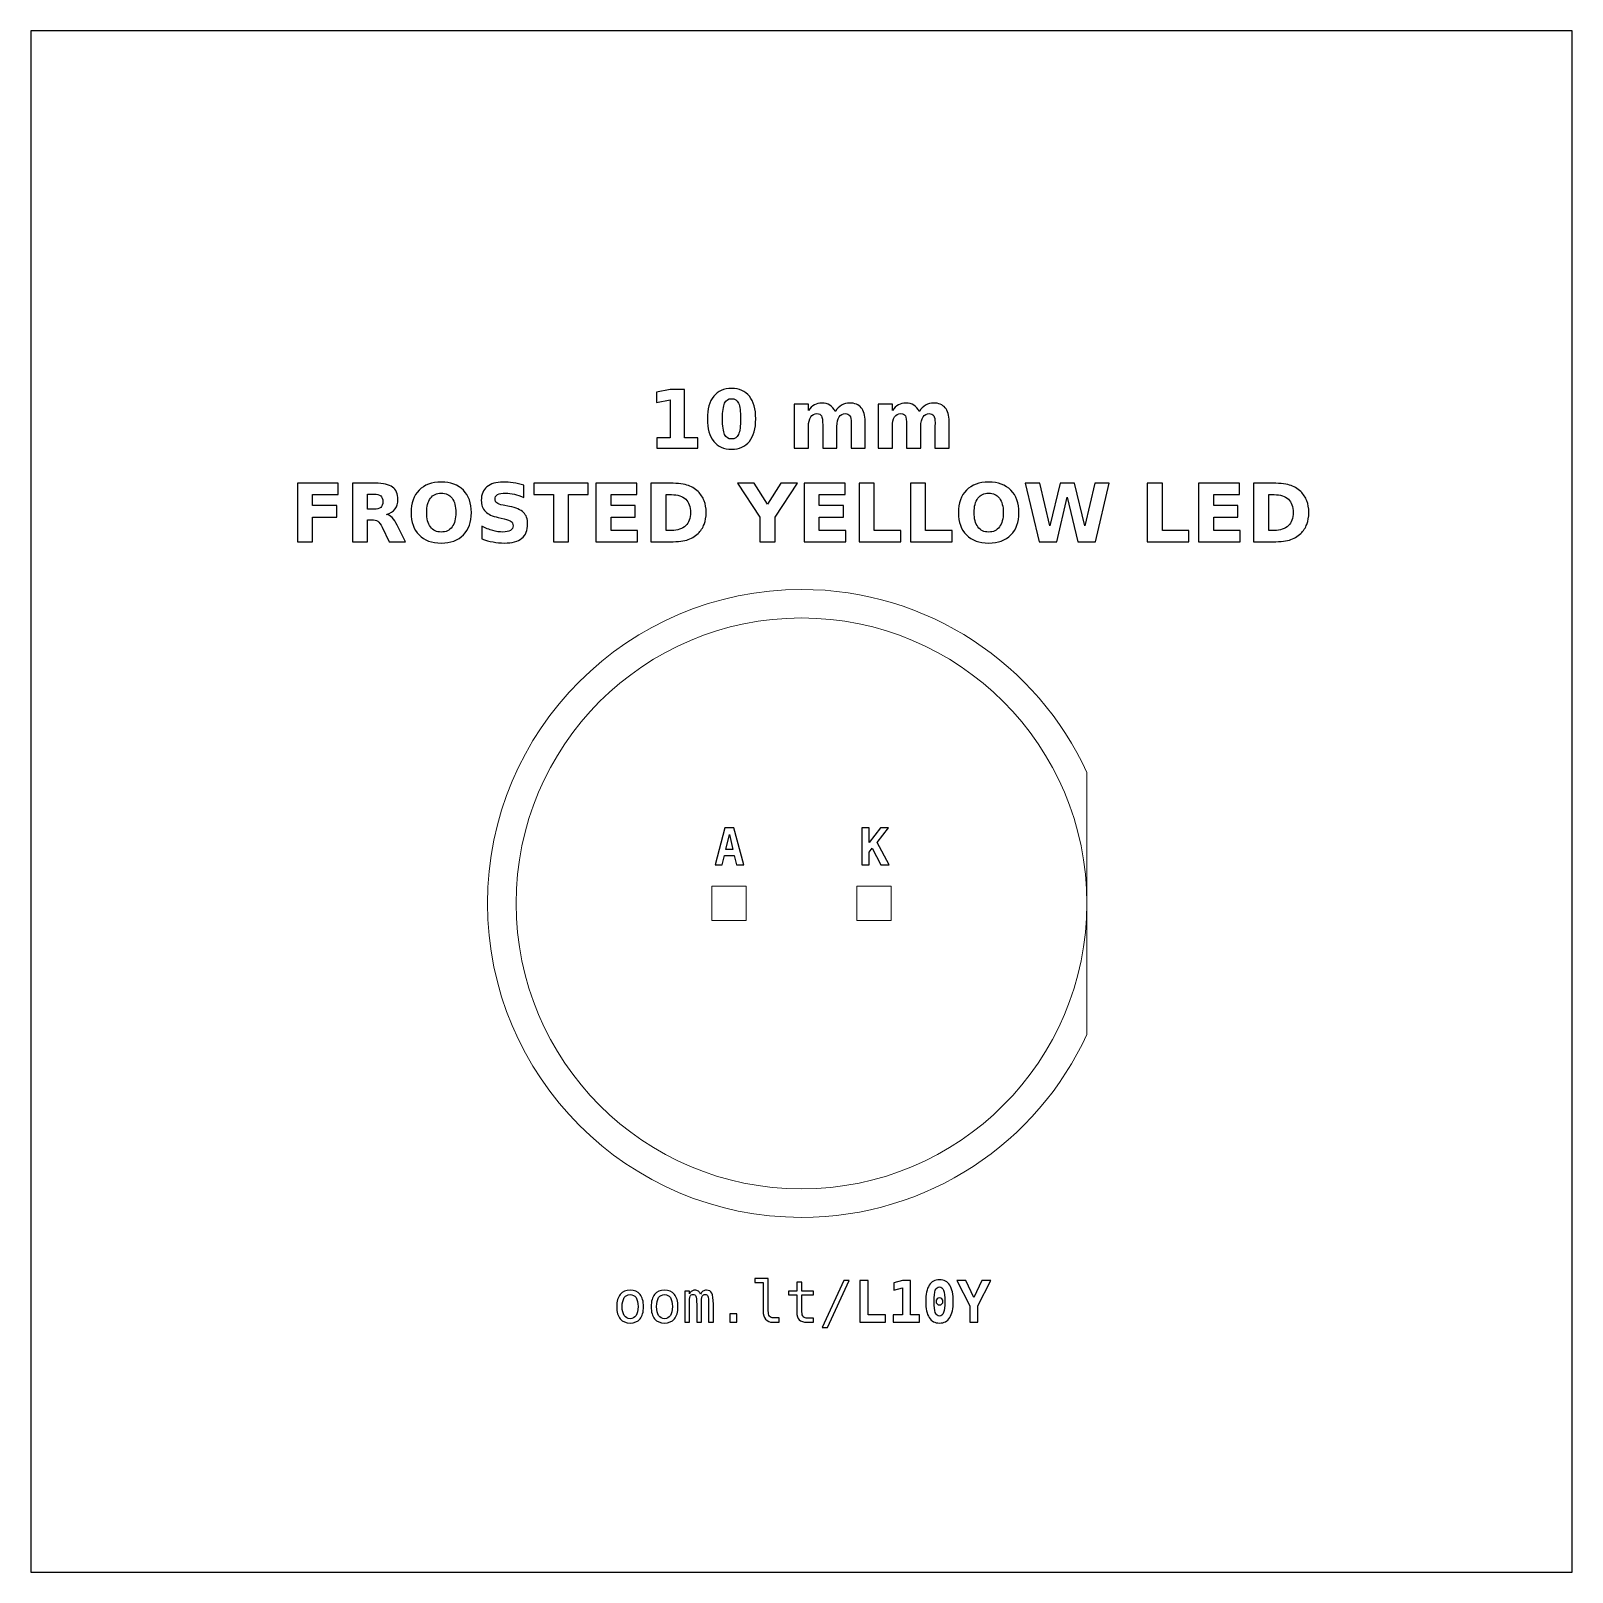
# Model space of a CAD drawing. Header units: centimetres. Extents: x -11.85 to -9.15, y -16.2 to -13.5.
import ezdxf

# ---------------------------------------------------------------- set-up
doc = ezdxf.new("R2010")
doc.units = ezdxf.units.CM
doc.header["$MEASUREMENT"] = 0
doc.layers.add('Layer 1', color=7, linetype='Continuous')

msp = doc.modelspace()

# ---------------------------------------------------------------- linework, layer by layer
at = {"layer": 'Layer 1', "color": 7}
msp.add_lwpolyline([(-11.85, -16.2), (-9.15, -16.2), (-9.15, -13.5), (-11.85, -13.5), (-11.85, -16.2)], close=True, dxfattribs=at)
at = {"layer": 'Layer 1', "color": 7, "lineweight": 20}
for points in [[(-10.65701, -15.05855), (-10.59701, -15.05855), (-10.59701, -14.99855), (-10.65701, -14.99855), (-10.65701, -15.05855)], [(-10.40301, -15.05855), (-10.34301, -15.05855), (-10.34301, -14.99855), (-10.40301, -14.99855), (-10.40301, -15.05855)]]:
    msp.add_lwpolyline(points, close=True, dxfattribs=at)
at = {"layer": 'Layer 1', "color": 250, "lineweight": 20}
msp.add_ellipse((-10.50001, -15.02855), major_axis=(0, 0.5), ratio=1, dxfattribs=at)
at = {"layer": 'Layer 1', "color": 250}
for points, knots in [([(-10.75327, -14.2127), (-10.75327, -14.2127), (-10.72984, -14.2127), (-10.72984, -14.2127), (-10.72984, -14.2127), (-10.72984, -14.2127), (-10.72984, -14.14621), (-10.72984, -14.14621), (-10.72984, -14.14621), (-10.72984, -14.14621), (-10.75388, -14.15118), (-10.75388, -14.15118), (-10.75388, -14.15118), (-10.75388, -14.15118), (-10.75388, -14.13311), (-10.75388, -14.13311), (-10.75388, -14.13311), (-10.75388, -14.13311), (-10.72998, -14.12815), (-10.72998, -14.12815), (-10.72998, -14.12815), (-10.72998, -14.12815), (-10.70477, -14.12815), (-10.70477, -14.12815), (-10.70477, -14.12815), (-10.70477, -14.12815), (-10.70477, -14.2127), (-10.70477, -14.2127), (-10.70477, -14.2127), (-10.70477, -14.2127), (-10.68135, -14.2127), (-10.68135, -14.2127), (-10.68135, -14.2127), (-10.68135, -14.2127), (-10.68135, -14.23102), (-10.68135, -14.23102), (-10.68135, -14.23102), (-10.68135, -14.23102), (-10.75327, -14.23102), (-10.75327, -14.23102), (-10.75327, -14.23102), (-10.75327, -14.23102), (-10.75327, -14.2127), (-10.75327, -14.2127)], [0, 0, 0, 0, 0.0909091, 0.0909091, 0.0909091, 0.0909091, 0.1818182, 0.1818182, 0.1818182, 0.1818182, 0.2727273, 0.2727273, 0.2727273, 0.2727273, 0.3636364, 0.3636364, 0.3636364, 0.3636364, 0.4545455, 0.4545455, 0.4545455, 0.4545455, 0.5454545, 0.5454545, 0.5454545, 0.5454545, 0.6363636, 0.6363636, 0.6363636, 0.6363636, 0.7272727, 0.7272727, 0.7272727, 0.7272727, 0.8181818, 0.8181818, 0.8181818, 0.8181818, 0.9090909, 0.9090909, 0.9090909, 0.9090909, 1, 1, 1, 1]), ([(-10.58017, -14.17968), (-10.58017, -14.19673), (-10.58384, -14.20988), (-10.5912, -14.21914), (-10.5912, -14.21914), (-10.59854, -14.22839), (-10.60898, -14.23302), (-10.62248, -14.23302), (-10.62248, -14.23302), (-10.63603, -14.23302), (-10.64649, -14.22839), (-10.65383, -14.21914), (-10.65383, -14.21914), (-10.66119, -14.20988), (-10.66486, -14.19673), (-10.66486, -14.17968), (-10.66486, -14.17968), (-10.66486, -14.16261), (-10.66119, -14.14943), (-10.65383, -14.14017), (-10.65383, -14.14017), (-10.64649, -14.13093), (-10.63603, -14.12629), (-10.62248, -14.12629), (-10.62248, -14.12629), (-10.60898, -14.12629), (-10.59854, -14.13093), (-10.5912, -14.14017), (-10.5912, -14.14017), (-10.58384, -14.14943), (-10.58017, -14.16261), (-10.58017, -14.17968)], [0, 0, 0, 0, 0.125, 0.125, 0.125, 0.125, 0.25, 0.25, 0.25, 0.25, 0.375, 0.375, 0.375, 0.375, 0.5, 0.5, 0.5, 0.5, 0.625, 0.625, 0.625, 0.625, 0.75, 0.75, 0.75, 0.75, 0.875, 0.875, 0.875, 0.875, 1, 1, 1, 1]), ([(-10.6067, -14.17949), (-10.6067, -14.16663), (-10.6079, -14.15757), (-10.61032, -14.1523), (-10.61032, -14.1523), (-10.61272, -14.14706), (-10.61679, -14.14443), (-10.62248, -14.14443), (-10.62248, -14.14443), (-10.62817, -14.14443), (-10.63224, -14.14706), (-10.63469, -14.1523), (-10.63469, -14.1523), (-10.63711, -14.15757), (-10.63833, -14.16663), (-10.63833, -14.17949), (-10.63833, -14.17949), (-10.63833, -14.19247), (-10.63711, -14.20165), (-10.63469, -14.20696), (-10.63469, -14.20696), (-10.63224, -14.2123), (-10.62817, -14.21496), (-10.62248, -14.21496), (-10.62248, -14.21496), (-10.61684, -14.21496), (-10.61279, -14.2123), (-10.61034, -14.20696), (-10.61034, -14.20696), (-10.60792, -14.20165), (-10.6067, -14.19247), (-10.6067, -14.17949)], [0, 0, 0, 0, 0.125, 0.125, 0.125, 0.125, 0.25, 0.25, 0.25, 0.25, 0.375, 0.375, 0.375, 0.375, 0.5, 0.5, 0.5, 0.5, 0.625, 0.625, 0.625, 0.625, 0.75, 0.75, 0.75, 0.75, 0.875, 0.875, 0.875, 0.875, 1, 1, 1, 1]), ([(-10.44092, -14.16667), (-10.43779, -14.1619), (-10.4341, -14.15825), (-10.42979, -14.15576), (-10.42979, -14.15576), (-10.42549, -14.15324), (-10.42079, -14.152), (-10.41564, -14.152), (-10.41564, -14.152), (-10.40677, -14.152), (-10.40002, -14.15473), (-10.39539, -14.16021), (-10.39539, -14.16021), (-10.39075, -14.16566), (-10.38842, -14.17361), (-10.38842, -14.18403), (-10.38842, -14.18403), (-10.38842, -14.18403), (-10.38842, -14.23102), (-10.38842, -14.23102), (-10.38842, -14.23102), (-10.38842, -14.23102), (-10.41324, -14.23102), (-10.41324, -14.23102), (-10.41324, -14.23102), (-10.41324, -14.23102), (-10.41324, -14.19078), (-10.41324, -14.19078), (-10.41324, -14.19078), (-10.41319, -14.19019), (-10.41317, -14.18958), (-10.41314, -14.18892), (-10.41314, -14.18892), (-10.41312, -14.18829), (-10.4131, -14.18737), (-10.4131, -14.18617), (-10.4131, -14.18617), (-10.4131, -14.18071), (-10.41389, -14.17674), (-10.41552, -14.17429), (-10.41552, -14.17429), (-10.41712, -14.17182), (-10.4197, -14.1706), (-10.42328, -14.1706), (-10.42328, -14.1706), (-10.42798, -14.1706), (-10.43158, -14.17253), (-10.43414, -14.17639), (-10.43414, -14.17639), (-10.43668, -14.18024), (-10.438, -14.18582), (-10.4381, -14.19313), (-10.4381, -14.19313), (-10.4381, -14.19313), (-10.4381, -14.23102), (-10.4381, -14.23102), (-10.4381, -14.23102), (-10.4381, -14.23102), (-10.46291, -14.23102), (-10.46291, -14.23102), (-10.46291, -14.23102), (-10.46291, -14.23102), (-10.46291, -14.19078), (-10.46291, -14.19078), (-10.46291, -14.19078), (-10.46291, -14.18224), (-10.46364, -14.17674), (-10.46512, -14.17429), (-10.46512, -14.17429), (-10.46658, -14.17182), (-10.46919, -14.1706), (-10.47295, -14.1706), (-10.47295, -14.1706), (-10.4777, -14.1706), (-10.48135, -14.17255), (-10.48391, -14.17643), (-10.48391, -14.17643), (-10.48647, -14.18031), (-10.48777, -14.18584), (-10.48777, -14.19306), (-10.48777, -14.19306), (-10.48777, -14.19306), (-10.48777, -14.23102), (-10.48777, -14.23102), (-10.48777, -14.23102), (-10.48777, -14.23102), (-10.51258, -14.23102), (-10.51258, -14.23102), (-10.51258, -14.23102), (-10.51258, -14.23102), (-10.51258, -14.15386), (-10.51258, -14.15386), (-10.51258, -14.15386), (-10.51258, -14.15386), (-10.48777, -14.15386), (-10.48777, -14.15386), (-10.48777, -14.15386), (-10.48777, -14.15386), (-10.48777, -14.16517), (-10.48777, -14.16517), (-10.48777, -14.16517), (-10.48473, -14.16079), (-10.48125, -14.15753), (-10.47732, -14.15531), (-10.47732, -14.15531), (-10.4734, -14.1531), (-10.46907, -14.152), (-10.46434, -14.152), (-10.46434, -14.152), (-10.45903, -14.152), (-10.4543, -14.15329), (-10.45023, -14.15586), (-10.45023, -14.15586), (-10.44614, -14.15844), (-10.44303, -14.16204), (-10.44092, -14.16667)], [0, 0, 0, 0, 0.0344828, 0.0344828, 0.0344828, 0.0344828, 0.0689655, 0.0689655, 0.0689655, 0.0689655, 0.1034483, 0.1034483, 0.1034483, 0.1034483, 0.137931, 0.137931, 0.137931, 0.137931, 0.1724138, 0.1724138, 0.1724138, 0.1724138, 0.2068966, 0.2068966, 0.2068966, 0.2068966, 0.2413793, 0.2413793, 0.2413793, 0.2413793, 0.2758621, 0.2758621, 0.2758621, 0.2758621, 0.3103448, 0.3103448, 0.3103448, 0.3103448, 0.3448276, 0.3448276, 0.3448276, 0.3448276, 0.3793103, 0.3793103, 0.3793103, 0.3793103, 0.4137931, 0.4137931, 0.4137931, 0.4137931, 0.4482759, 0.4482759, 0.4482759, 0.4482759, 0.4827586, 0.4827586, 0.4827586, 0.4827586, 0.5172414, 0.5172414, 0.5172414, 0.5172414, 0.5517241, 0.5517241, 0.5517241, 0.5517241, 0.5862069, 0.5862069, 0.5862069, 0.5862069, 0.6206897, 0.6206897, 0.6206897, 0.6206897, 0.6551724, 0.6551724, 0.6551724, 0.6551724, 0.6896552, 0.6896552, 0.6896552, 0.6896552, 0.7241379, 0.7241379, 0.7241379, 0.7241379, 0.7586207, 0.7586207, 0.7586207, 0.7586207, 0.7931034, 0.7931034, 0.7931034, 0.7931034, 0.8275862, 0.8275862, 0.8275862, 0.8275862, 0.862069, 0.862069, 0.862069, 0.862069, 0.8965517, 0.8965517, 0.8965517, 0.8965517, 0.9310345, 0.9310345, 0.9310345, 0.9310345, 0.9655172, 0.9655172, 0.9655172, 0.9655172, 1, 1, 1, 1]), ([(-10.29388, -14.16667), (-10.29075, -14.1619), (-10.28706, -14.15825), (-10.28275, -14.15576), (-10.28275, -14.15576), (-10.27845, -14.15324), (-10.27375, -14.152), (-10.2686, -14.152), (-10.2686, -14.152), (-10.25973, -14.152), (-10.25298, -14.15473), (-10.24835, -14.16021), (-10.24835, -14.16021), (-10.24371, -14.16566), (-10.24138, -14.17361), (-10.24138, -14.18403), (-10.24138, -14.18403), (-10.24138, -14.18403), (-10.24138, -14.23102), (-10.24138, -14.23102), (-10.24138, -14.23102), (-10.24138, -14.23102), (-10.2662, -14.23102), (-10.2662, -14.23102), (-10.2662, -14.23102), (-10.2662, -14.23102), (-10.2662, -14.19078), (-10.2662, -14.19078), (-10.2662, -14.19078), (-10.26615, -14.19019), (-10.26613, -14.18958), (-10.2661, -14.18892), (-10.2661, -14.18892), (-10.26608, -14.18829), (-10.26606, -14.18737), (-10.26606, -14.18617), (-10.26606, -14.18617), (-10.26606, -14.18071), (-10.26685, -14.17674), (-10.26848, -14.17429), (-10.26848, -14.17429), (-10.27008, -14.17182), (-10.27266, -14.1706), (-10.27624, -14.1706), (-10.27624, -14.1706), (-10.28094, -14.1706), (-10.28454, -14.17253), (-10.2871, -14.17639), (-10.2871, -14.17639), (-10.28964, -14.18024), (-10.29096, -14.18582), (-10.29106, -14.19313), (-10.29106, -14.19313), (-10.29106, -14.19313), (-10.29106, -14.23102), (-10.29106, -14.23102), (-10.29106, -14.23102), (-10.29106, -14.23102), (-10.31587, -14.23102), (-10.31587, -14.23102), (-10.31587, -14.23102), (-10.31587, -14.23102), (-10.31587, -14.19078), (-10.31587, -14.19078), (-10.31587, -14.19078), (-10.31587, -14.18224), (-10.3166, -14.17674), (-10.31808, -14.17429), (-10.31808, -14.17429), (-10.31954, -14.17182), (-10.32215, -14.1706), (-10.32591, -14.1706), (-10.32591, -14.1706), (-10.33066, -14.1706), (-10.33431, -14.17255), (-10.33687, -14.17643), (-10.33687, -14.17643), (-10.33943, -14.18031), (-10.34073, -14.18584), (-10.34073, -14.19306), (-10.34073, -14.19306), (-10.34073, -14.19306), (-10.34073, -14.23102), (-10.34073, -14.23102), (-10.34073, -14.23102), (-10.34073, -14.23102), (-10.36554, -14.23102), (-10.36554, -14.23102), (-10.36554, -14.23102), (-10.36554, -14.23102), (-10.36554, -14.15386), (-10.36554, -14.15386), (-10.36554, -14.15386), (-10.36554, -14.15386), (-10.34073, -14.15386), (-10.34073, -14.15386), (-10.34073, -14.15386), (-10.34073, -14.15386), (-10.34073, -14.16517), (-10.34073, -14.16517), (-10.34073, -14.16517), (-10.33769, -14.16079), (-10.33421, -14.15753), (-10.33028, -14.15531), (-10.33028, -14.15531), (-10.32636, -14.1531), (-10.32203, -14.152), (-10.3173, -14.152), (-10.3173, -14.152), (-10.31199, -14.152), (-10.30726, -14.15329), (-10.30319, -14.15586), (-10.30319, -14.15586), (-10.2991, -14.15844), (-10.29599, -14.16204), (-10.29388, -14.16667)], [0, 0, 0, 0, 0.0344828, 0.0344828, 0.0344828, 0.0344828, 0.0689655, 0.0689655, 0.0689655, 0.0689655, 0.1034483, 0.1034483, 0.1034483, 0.1034483, 0.137931, 0.137931, 0.137931, 0.137931, 0.1724138, 0.1724138, 0.1724138, 0.1724138, 0.2068966, 0.2068966, 0.2068966, 0.2068966, 0.2413793, 0.2413793, 0.2413793, 0.2413793, 0.2758621, 0.2758621, 0.2758621, 0.2758621, 0.3103448, 0.3103448, 0.3103448, 0.3103448, 0.3448276, 0.3448276, 0.3448276, 0.3448276, 0.3793103, 0.3793103, 0.3793103, 0.3793103, 0.4137931, 0.4137931, 0.4137931, 0.4137931, 0.4482759, 0.4482759, 0.4482759, 0.4482759, 0.4827586, 0.4827586, 0.4827586, 0.4827586, 0.5172414, 0.5172414, 0.5172414, 0.5172414, 0.5517241, 0.5517241, 0.5517241, 0.5517241, 0.5862069, 0.5862069, 0.5862069, 0.5862069, 0.6206897, 0.6206897, 0.6206897, 0.6206897, 0.6551724, 0.6551724, 0.6551724, 0.6551724, 0.6896552, 0.6896552, 0.6896552, 0.6896552, 0.7241379, 0.7241379, 0.7241379, 0.7241379, 0.7586207, 0.7586207, 0.7586207, 0.7586207, 0.7931034, 0.7931034, 0.7931034, 0.7931034, 0.8275862, 0.8275862, 0.8275862, 0.8275862, 0.862069, 0.862069, 0.862069, 0.862069, 0.8965517, 0.8965517, 0.8965517, 0.8965517, 0.9310345, 0.9310345, 0.9310345, 0.9310345, 0.9655172, 0.9655172, 0.9655172, 0.9655172, 1, 1, 1, 1]), ([(-11.38311, -14.2924), (-11.38311, -14.2924), (-11.31152, -14.2924), (-11.31152, -14.2924), (-11.31152, -14.2924), (-11.31152, -14.2924), (-11.31152, -14.31246), (-11.31152, -14.31246), (-11.31152, -14.31246), (-11.31152, -14.31246), (-11.35658, -14.31246), (-11.35658, -14.31246), (-11.35658, -14.31246), (-11.35658, -14.31246), (-11.35658, -14.33161), (-11.35658, -14.33161), (-11.35658, -14.33161), (-11.35658, -14.33161), (-11.3142, -14.33161), (-11.3142, -14.33161), (-11.3142, -14.33161), (-11.3142, -14.33161), (-11.3142, -14.35167), (-11.3142, -14.35167), (-11.3142, -14.35167), (-11.3142, -14.35167), (-11.35658, -14.35167), (-11.35658, -14.35167), (-11.35658, -14.35167), (-11.35658, -14.35167), (-11.35658, -14.39527), (-11.35658, -14.39527), (-11.35658, -14.39527), (-11.35658, -14.39527), (-11.38311, -14.39527), (-11.38311, -14.39527), (-11.38311, -14.39527), (-11.38311, -14.39527), (-11.38311, -14.2924), (-11.38311, -14.2924)], [0, 0, 0, 0, 0.1, 0.1, 0.1, 0.1, 0.2, 0.2, 0.2, 0.2, 0.3, 0.3, 0.3, 0.3, 0.4, 0.4, 0.4, 0.4, 0.5, 0.5, 0.5, 0.5, 0.6, 0.6, 0.6, 0.6, 0.7, 0.7, 0.7, 0.7, 0.8, 0.8, 0.8, 0.8, 0.9, 0.9, 0.9, 0.9, 1, 1, 1, 1]), ([(-11.26018, -14.35635), (-11.26018, -14.35635), (-11.26018, -14.39527), (-11.26018, -14.39527), (-11.26018, -14.39527), (-11.26018, -14.39527), (-11.28671, -14.39527), (-11.28671, -14.39527), (-11.28671, -14.39527), (-11.28671, -14.39527), (-11.28671, -14.2924), (-11.28671, -14.2924), (-11.28671, -14.2924), (-11.28671, -14.2924), (-11.24619, -14.2924), (-11.24619, -14.2924), (-11.24619, -14.2924), (-11.23264, -14.2924), (-11.22269, -14.29468), (-11.21639, -14.29922), (-11.21639, -14.29922), (-11.21007, -14.30376), (-11.20691, -14.31096), (-11.20691, -14.32079), (-11.20691, -14.32079), (-11.20691, -14.32758), (-11.20856, -14.33318), (-11.21183, -14.33753), (-11.21183, -14.33753), (-11.21512, -14.34191), (-11.22008, -14.34513), (-11.22669, -14.34718), (-11.22669, -14.34718), (-11.22307, -14.34802), (-11.2198, -14.34988), (-11.21693, -14.3528), (-11.21693, -14.3528), (-11.21406, -14.35571), (-11.21117, -14.36013), (-11.20823, -14.36606), (-11.20823, -14.36606), (-11.20823, -14.36606), (-11.19381, -14.39527), (-11.19381, -14.39527), (-11.19381, -14.39527), (-11.19381, -14.39527), (-11.22208, -14.39527), (-11.22208, -14.39527), (-11.22208, -14.39527), (-11.22208, -14.39527), (-11.23462, -14.36971), (-11.23462, -14.36971), (-11.23462, -14.36971), (-11.23713, -14.36458), (-11.2397, -14.36105), (-11.24231, -14.35917), (-11.24231, -14.35917), (-11.2449, -14.35729), (-11.24835, -14.35635), (-11.25268, -14.35635), (-11.25268, -14.35635), (-11.25268, -14.35635), (-11.26018, -14.35635), (-11.26018, -14.35635)], [0, 0, 0, 0, 0.0625, 0.0625, 0.0625, 0.0625, 0.125, 0.125, 0.125, 0.125, 0.1875, 0.1875, 0.1875, 0.1875, 0.25, 0.25, 0.25, 0.25, 0.3125, 0.3125, 0.3125, 0.3125, 0.375, 0.375, 0.375, 0.375, 0.4375, 0.4375, 0.4375, 0.4375, 0.5, 0.5, 0.5, 0.5, 0.5625, 0.5625, 0.5625, 0.5625, 0.625, 0.625, 0.625, 0.625, 0.6875, 0.6875, 0.6875, 0.6875, 0.75, 0.75, 0.75, 0.75, 0.8125, 0.8125, 0.8125, 0.8125, 0.875, 0.875, 0.875, 0.875, 0.9375, 0.9375, 0.9375, 0.9375, 1, 1, 1, 1]), ([(-11.13107, -14.29054), (-11.11454, -14.29054), (-11.10158, -14.29527), (-11.09222, -14.30475), (-11.09222, -14.30475), (-11.08284, -14.3142), (-11.07816, -14.32725), (-11.07816, -14.34393), (-11.07816, -14.34393), (-11.07816, -14.36056), (-11.08284, -14.37361), (-11.09222, -14.38306), (-11.09222, -14.38306), (-11.10158, -14.39254), (-11.11454, -14.39727), (-11.13107, -14.39727), (-11.13107, -14.39727), (-11.14756, -14.39727), (-11.16049, -14.39254), (-11.1699, -14.38306), (-11.1699, -14.38306), (-11.17928, -14.37361), (-11.18399, -14.36056), (-11.18399, -14.34393), (-11.18399, -14.34393), (-11.18399, -14.32725), (-11.17928, -14.3142), (-11.1699, -14.30475), (-11.1699, -14.30475), (-11.16049, -14.29527), (-11.14756, -14.29054), (-11.13107, -14.29054)], [0, 0, 0, 0, 0.125, 0.125, 0.125, 0.125, 0.25, 0.25, 0.25, 0.25, 0.375, 0.375, 0.375, 0.375, 0.5, 0.5, 0.5, 0.5, 0.625, 0.625, 0.625, 0.625, 0.75, 0.75, 0.75, 0.75, 0.875, 0.875, 0.875, 0.875, 1, 1, 1, 1]), ([(-11.13107, -14.30976), (-11.13916, -14.30976), (-11.14542, -14.31274), (-11.14989, -14.31872), (-11.14989, -14.31872), (-11.15433, -14.32469), (-11.15657, -14.33309), (-11.15657, -14.34393), (-11.15657, -14.34393), (-11.15657, -14.35475), (-11.15433, -14.36312), (-11.14989, -14.36909), (-11.14989, -14.36909), (-11.14542, -14.37507), (-11.13916, -14.37805), (-11.13107, -14.37805), (-11.13107, -14.37805), (-11.12293, -14.37805), (-11.11666, -14.37507), (-11.11219, -14.36909), (-11.11219, -14.36909), (-11.10774, -14.36312), (-11.10551, -14.35475), (-11.10551, -14.34393), (-11.10551, -14.34393), (-11.10551, -14.33309), (-11.10774, -14.32469), (-11.11219, -14.31872), (-11.11219, -14.31872), (-11.11666, -14.31274), (-11.12293, -14.30976), (-11.13107, -14.30976)], [0, 0, 0, 0, 0.125, 0.125, 0.125, 0.125, 0.25, 0.25, 0.25, 0.25, 0.375, 0.375, 0.375, 0.375, 0.5, 0.5, 0.5, 0.5, 0.625, 0.625, 0.625, 0.625, 0.75, 0.75, 0.75, 0.75, 0.875, 0.875, 0.875, 0.875, 1, 1, 1, 1]), ([(-10.9865, -14.29565), (-10.9865, -14.29565), (-10.9865, -14.3174), (-10.9865, -14.3174), (-10.9865, -14.3174), (-10.99215, -14.31488), (-10.99767, -14.31298), (-11.00303, -14.31169), (-11.00303, -14.31169), (-11.00842, -14.31039), (-11.0135, -14.30976), (-11.01827, -14.30976), (-11.01827, -14.30976), (-11.0246, -14.30976), (-11.0293, -14.31063), (-11.03234, -14.31237), (-11.03234, -14.31237), (-11.03537, -14.31413), (-11.03688, -14.31684), (-11.03688, -14.32051), (-11.03688, -14.32051), (-11.03688, -14.32326), (-11.03587, -14.32542), (-11.03382, -14.32695), (-11.03382, -14.32695), (-11.03177, -14.32848), (-11.02806, -14.32982), (-11.02267, -14.33092), (-11.02267, -14.33092), (-11.02267, -14.33092), (-11.01138, -14.33318), (-11.01138, -14.33318), (-11.01138, -14.33318), (-10.99993, -14.33549), (-10.99182, -14.33897), (-10.987, -14.34367), (-10.987, -14.34367), (-10.98217, -14.34835), (-10.97975, -14.35501), (-10.97975, -14.36364), (-10.97975, -14.36364), (-10.97975, -14.375), (-10.98311, -14.38344), (-10.98984, -14.38897), (-10.98984, -14.38897), (-10.99657, -14.39449), (-11.00684, -14.39727), (-11.02067, -14.39727), (-11.02067, -14.39727), (-11.02721, -14.39727), (-11.03375, -14.39666), (-11.04031, -14.39541), (-11.04031, -14.39541), (-11.04687, -14.39416), (-11.05346, -14.39233), (-11.06002, -14.38991), (-11.06002, -14.38991), (-11.06002, -14.38991), (-11.06002, -14.36752), (-11.06002, -14.36752), (-11.06002, -14.36752), (-11.05346, -14.371), (-11.04711, -14.37363), (-11.04097, -14.3754), (-11.04097, -14.3754), (-11.03483, -14.37716), (-11.02893, -14.37805), (-11.02324, -14.37805), (-11.02324, -14.37805), (-11.01745, -14.37805), (-11.01301, -14.37709), (-11.00993, -14.37516), (-11.00993, -14.37516), (-11.00684, -14.37323), (-11.00532, -14.37048), (-11.00532, -14.36688), (-11.00532, -14.36688), (-11.00532, -14.36368), (-11.00635, -14.36119), (-11.00844, -14.35945), (-11.00844, -14.35945), (-11.01054, -14.35771), (-11.0147, -14.35614), (-11.02096, -14.35477), (-11.02096, -14.35477), (-11.02096, -14.35477), (-11.03123, -14.35249), (-11.03123, -14.35249), (-11.03123, -14.35249), (-11.04151, -14.35028), (-11.04904, -14.34678), (-11.05379, -14.34195), (-11.05379, -14.34195), (-11.05854, -14.33713), (-11.06091, -14.33062), (-11.06091, -14.32246), (-11.06091, -14.32246), (-11.06091, -14.3122), (-11.0576, -14.30432), (-11.05099, -14.29882), (-11.05099, -14.29882), (-11.04438, -14.29329), (-11.03488, -14.29054), (-11.02246, -14.29054), (-11.02246, -14.29054), (-11.01682, -14.29054), (-11.01101, -14.29097), (-11.00503, -14.29181), (-11.00503, -14.29181), (-10.99906, -14.29266), (-10.99288, -14.29393), (-10.9865, -14.29565)], [0, 0, 0, 0, 0.0357143, 0.0357143, 0.0357143, 0.0357143, 0.0714286, 0.0714286, 0.0714286, 0.0714286, 0.1071429, 0.1071429, 0.1071429, 0.1071429, 0.1428571, 0.1428571, 0.1428571, 0.1428571, 0.1785714, 0.1785714, 0.1785714, 0.1785714, 0.2142857, 0.2142857, 0.2142857, 0.2142857, 0.25, 0.25, 0.25, 0.25, 0.2857143, 0.2857143, 0.2857143, 0.2857143, 0.3214286, 0.3214286, 0.3214286, 0.3214286, 0.3571429, 0.3571429, 0.3571429, 0.3571429, 0.3928571, 0.3928571, 0.3928571, 0.3928571, 0.4285714, 0.4285714, 0.4285714, 0.4285714, 0.4642857, 0.4642857, 0.4642857, 0.4642857, 0.5, 0.5, 0.5, 0.5, 0.5357143, 0.5357143, 0.5357143, 0.5357143, 0.5714286, 0.5714286, 0.5714286, 0.5714286, 0.6071429, 0.6071429, 0.6071429, 0.6071429, 0.6428571, 0.6428571, 0.6428571, 0.6428571, 0.6785714, 0.6785714, 0.6785714, 0.6785714, 0.7142857, 0.7142857, 0.7142857, 0.7142857, 0.75, 0.75, 0.75, 0.75, 0.7857143, 0.7857143, 0.7857143, 0.7857143, 0.8214286, 0.8214286, 0.8214286, 0.8214286, 0.8571429, 0.8571429, 0.8571429, 0.8571429, 0.8928571, 0.8928571, 0.8928571, 0.8928571, 0.9285714, 0.9285714, 0.9285714, 0.9285714, 0.9642857, 0.9642857, 0.9642857, 0.9642857, 1, 1, 1, 1]), ([(-10.96875, -14.2924), (-10.96875, -14.2924), (-10.87395, -14.2924), (-10.87395, -14.2924), (-10.87395, -14.2924), (-10.87395, -14.2924), (-10.87395, -14.31246), (-10.87395, -14.31246), (-10.87395, -14.31246), (-10.87395, -14.31246), (-10.90805, -14.31246), (-10.90805, -14.31246), (-10.90805, -14.31246), (-10.90805, -14.31246), (-10.90805, -14.39527), (-10.90805, -14.39527), (-10.90805, -14.39527), (-10.90805, -14.39527), (-10.93458, -14.39527), (-10.93458, -14.39527), (-10.93458, -14.39527), (-10.93458, -14.39527), (-10.93458, -14.31246), (-10.93458, -14.31246), (-10.93458, -14.31246), (-10.93458, -14.31246), (-10.96875, -14.31246), (-10.96875, -14.31246), (-10.96875, -14.31246), (-10.96875, -14.31246), (-10.96875, -14.2924), (-10.96875, -14.2924)], [0, 0, 0, 0, 0.125, 0.125, 0.125, 0.125, 0.25, 0.25, 0.25, 0.25, 0.375, 0.375, 0.375, 0.375, 0.5, 0.5, 0.5, 0.5, 0.625, 0.625, 0.625, 0.625, 0.75, 0.75, 0.75, 0.75, 0.875, 0.875, 0.875, 0.875, 1, 1, 1, 1]), ([(-10.86021, -14.2924), (-10.86021, -14.2924), (-10.78862, -14.2924), (-10.78862, -14.2924), (-10.78862, -14.2924), (-10.78862, -14.2924), (-10.78862, -14.31246), (-10.78862, -14.31246), (-10.78862, -14.31246), (-10.78862, -14.31246), (-10.83368, -14.31246), (-10.83368, -14.31246), (-10.83368, -14.31246), (-10.83368, -14.31246), (-10.83368, -14.33161), (-10.83368, -14.33161), (-10.83368, -14.33161), (-10.83368, -14.33161), (-10.79133, -14.33161), (-10.79133, -14.33161), (-10.79133, -14.33161), (-10.79133, -14.33161), (-10.79133, -14.35167), (-10.79133, -14.35167), (-10.79133, -14.35167), (-10.79133, -14.35167), (-10.83368, -14.35167), (-10.83368, -14.35167), (-10.83368, -14.35167), (-10.83368, -14.35167), (-10.83368, -14.37521), (-10.83368, -14.37521), (-10.83368, -14.37521), (-10.83368, -14.37521), (-10.78712, -14.37521), (-10.78712, -14.37521), (-10.78712, -14.37521), (-10.78712, -14.37521), (-10.78712, -14.39527), (-10.78712, -14.39527), (-10.78712, -14.39527), (-10.78712, -14.39527), (-10.86021, -14.39527), (-10.86021, -14.39527), (-10.86021, -14.39527), (-10.86021, -14.39527), (-10.86021, -14.2924), (-10.86021, -14.2924)], [0, 0, 0, 0, 0.0833333, 0.0833333, 0.0833333, 0.0833333, 0.1666667, 0.1666667, 0.1666667, 0.1666667, 0.25, 0.25, 0.25, 0.25, 0.3333333, 0.3333333, 0.3333333, 0.3333333, 0.4166667, 0.4166667, 0.4166667, 0.4166667, 0.5, 0.5, 0.5, 0.5, 0.5833333, 0.5833333, 0.5833333, 0.5833333, 0.6666667, 0.6666667, 0.6666667, 0.6666667, 0.75, 0.75, 0.75, 0.75, 0.8333333, 0.8333333, 0.8333333, 0.8333333, 0.9166667, 0.9166667, 0.9166667, 0.9166667, 1, 1, 1, 1]), ([(-10.76381, -14.2924), (-10.76381, -14.2924), (-10.73582, -14.2924), (-10.73582, -14.2924), (-10.73582, -14.2924), (-10.72021, -14.2924), (-10.70859, -14.29351), (-10.70095, -14.29574), (-10.70095, -14.29574), (-10.6933, -14.29797), (-10.68674, -14.30174), (-10.68126, -14.30708), (-10.68126, -14.30708), (-10.67644, -14.31171), (-10.67287, -14.31707), (-10.67051, -14.32314), (-10.67051, -14.32314), (-10.66819, -14.32918), (-10.66701, -14.33605), (-10.66701, -14.34374), (-10.66701, -14.34374), (-10.66701, -14.3515), (-10.66819, -14.35842), (-10.67051, -14.36451), (-10.67051, -14.36451), (-10.67287, -14.3706), (-10.67644, -14.37596), (-10.68126, -14.38059), (-10.68126, -14.38059), (-10.68679, -14.38593), (-10.6934, -14.3897), (-10.70111, -14.39193), (-10.70111, -14.39193), (-10.70883, -14.39416), (-10.7204, -14.39527), (-10.73582, -14.39527), (-10.73582, -14.39527), (-10.73582, -14.39527), (-10.76381, -14.39527), (-10.76381, -14.39527), (-10.76381, -14.39527), (-10.76381, -14.39527), (-10.76381, -14.2924), (-10.76381, -14.2924)], [0, 0, 0, 0, 0.0909091, 0.0909091, 0.0909091, 0.0909091, 0.1818182, 0.1818182, 0.1818182, 0.1818182, 0.2727273, 0.2727273, 0.2727273, 0.2727273, 0.3636364, 0.3636364, 0.3636364, 0.3636364, 0.4545455, 0.4545455, 0.4545455, 0.4545455, 0.5454545, 0.5454545, 0.5454545, 0.5454545, 0.6363636, 0.6363636, 0.6363636, 0.6363636, 0.7272727, 0.7272727, 0.7272727, 0.7272727, 0.8181818, 0.8181818, 0.8181818, 0.8181818, 0.9090909, 0.9090909, 0.9090909, 0.9090909, 1, 1, 1, 1]), ([(-10.61191, -14.2924), (-10.61191, -14.2924), (-10.58291, -14.2924), (-10.58291, -14.2924), (-10.58291, -14.2924), (-10.58291, -14.2924), (-10.55946, -14.32907), (-10.55946, -14.32907), (-10.55946, -14.32907), (-10.55946, -14.32907), (-10.53604, -14.2924), (-10.53604, -14.2924), (-10.53604, -14.2924), (-10.53604, -14.2924), (-10.50697, -14.2924), (-10.50697, -14.2924), (-10.50697, -14.2924), (-10.50697, -14.2924), (-10.54617, -14.35193), (-10.54617, -14.35193), (-10.54617, -14.35193), (-10.54617, -14.35193), (-10.54617, -14.39527), (-10.54617, -14.39527), (-10.54617, -14.39527), (-10.54617, -14.39527), (-10.5727, -14.39527), (-10.5727, -14.39527), (-10.5727, -14.39527), (-10.5727, -14.39527), (-10.5727, -14.35193), (-10.5727, -14.35193), (-10.5727, -14.35193), (-10.5727, -14.35193), (-10.61191, -14.2924), (-10.61191, -14.2924)], [0, 0, 0, 0, 0.1111111, 0.1111111, 0.1111111, 0.1111111, 0.2222222, 0.2222222, 0.2222222, 0.2222222, 0.3333333, 0.3333333, 0.3333333, 0.3333333, 0.4444444, 0.4444444, 0.4444444, 0.4444444, 0.5555556, 0.5555556, 0.5555556, 0.5555556, 0.6666667, 0.6666667, 0.6666667, 0.6666667, 0.7777778, 0.7777778, 0.7777778, 0.7777778, 0.8888889, 0.8888889, 0.8888889, 0.8888889, 1, 1, 1, 1]), ([(-10.49537, -14.2924), (-10.49537, -14.2924), (-10.42378, -14.2924), (-10.42378, -14.2924), (-10.42378, -14.2924), (-10.42378, -14.2924), (-10.42378, -14.31246), (-10.42378, -14.31246), (-10.42378, -14.31246), (-10.42378, -14.31246), (-10.46884, -14.31246), (-10.46884, -14.31246), (-10.46884, -14.31246), (-10.46884, -14.31246), (-10.46884, -14.33161), (-10.46884, -14.33161), (-10.46884, -14.33161), (-10.46884, -14.33161), (-10.42649, -14.33161), (-10.42649, -14.33161), (-10.42649, -14.33161), (-10.42649, -14.33161), (-10.42649, -14.35167), (-10.42649, -14.35167), (-10.42649, -14.35167), (-10.42649, -14.35167), (-10.46884, -14.35167), (-10.46884, -14.35167), (-10.46884, -14.35167), (-10.46884, -14.35167), (-10.46884, -14.37521), (-10.46884, -14.37521), (-10.46884, -14.37521), (-10.46884, -14.37521), (-10.42228, -14.37521), (-10.42228, -14.37521), (-10.42228, -14.37521), (-10.42228, -14.37521), (-10.42228, -14.39527), (-10.42228, -14.39527), (-10.42228, -14.39527), (-10.42228, -14.39527), (-10.49537, -14.39527), (-10.49537, -14.39527), (-10.49537, -14.39527), (-10.49537, -14.39527), (-10.49537, -14.2924), (-10.49537, -14.2924)], [0, 0, 0, 0, 0.0833333, 0.0833333, 0.0833333, 0.0833333, 0.1666667, 0.1666667, 0.1666667, 0.1666667, 0.25, 0.25, 0.25, 0.25, 0.3333333, 0.3333333, 0.3333333, 0.3333333, 0.4166667, 0.4166667, 0.4166667, 0.4166667, 0.5, 0.5, 0.5, 0.5, 0.5833333, 0.5833333, 0.5833333, 0.5833333, 0.6666667, 0.6666667, 0.6666667, 0.6666667, 0.75, 0.75, 0.75, 0.75, 0.8333333, 0.8333333, 0.8333333, 0.8333333, 0.9166667, 0.9166667, 0.9166667, 0.9166667, 1, 1, 1, 1]), ([(-10.39897, -14.2924), (-10.39897, -14.2924), (-10.37244, -14.2924), (-10.37244, -14.2924), (-10.37244, -14.2924), (-10.37244, -14.2924), (-10.37244, -14.37521), (-10.37244, -14.37521), (-10.37244, -14.37521), (-10.37244, -14.37521), (-10.32588, -14.37521), (-10.32588, -14.37521), (-10.32588, -14.37521), (-10.32588, -14.37521), (-10.32588, -14.39527), (-10.32588, -14.39527), (-10.32588, -14.39527), (-10.32588, -14.39527), (-10.39897, -14.39527), (-10.39897, -14.39527), (-10.39897, -14.39527), (-10.39897, -14.39527), (-10.39897, -14.2924), (-10.39897, -14.2924)], [0, 0, 0, 0, 0.1666667, 0.1666667, 0.1666667, 0.1666667, 0.3333333, 0.3333333, 0.3333333, 0.3333333, 0.5, 0.5, 0.5, 0.5, 0.6666667, 0.6666667, 0.6666667, 0.6666667, 0.8333333, 0.8333333, 0.8333333, 0.8333333, 1, 1, 1, 1]), ([(-10.30906, -14.2924), (-10.30906, -14.2924), (-10.28253, -14.2924), (-10.28253, -14.2924), (-10.28253, -14.2924), (-10.28253, -14.2924), (-10.28253, -14.37521), (-10.28253, -14.37521), (-10.28253, -14.37521), (-10.28253, -14.37521), (-10.23597, -14.37521), (-10.23597, -14.37521), (-10.23597, -14.37521), (-10.23597, -14.37521), (-10.23597, -14.39527), (-10.23597, -14.39527), (-10.23597, -14.39527), (-10.23597, -14.39527), (-10.30906, -14.39527), (-10.30906, -14.39527), (-10.30906, -14.39527), (-10.30906, -14.39527), (-10.30906, -14.2924), (-10.30906, -14.2924)], [0, 0, 0, 0, 0.1666667, 0.1666667, 0.1666667, 0.1666667, 0.3333333, 0.3333333, 0.3333333, 0.3333333, 0.5, 0.5, 0.5, 0.5, 0.6666667, 0.6666667, 0.6666667, 0.6666667, 0.8333333, 0.8333333, 0.8333333, 0.8333333, 1, 1, 1, 1]), ([(-10.17216, -14.29054), (-10.15563, -14.29054), (-10.14267, -14.29527), (-10.13331, -14.30475), (-10.13331, -14.30475), (-10.12393, -14.3142), (-10.11925, -14.32725), (-10.11925, -14.34393), (-10.11925, -14.34393), (-10.11925, -14.36056), (-10.12393, -14.37361), (-10.13331, -14.38306), (-10.13331, -14.38306), (-10.14267, -14.39254), (-10.15563, -14.39727), (-10.17216, -14.39727), (-10.17216, -14.39727), (-10.18865, -14.39727), (-10.20158, -14.39254), (-10.21099, -14.38306), (-10.21099, -14.38306), (-10.22037, -14.37361), (-10.22508, -14.36056), (-10.22508, -14.34393), (-10.22508, -14.34393), (-10.22508, -14.32725), (-10.22037, -14.3142), (-10.21099, -14.30475), (-10.21099, -14.30475), (-10.20158, -14.29527), (-10.18865, -14.29054), (-10.17216, -14.29054)], [0, 0, 0, 0, 0.125, 0.125, 0.125, 0.125, 0.25, 0.25, 0.25, 0.25, 0.375, 0.375, 0.375, 0.375, 0.5, 0.5, 0.5, 0.5, 0.625, 0.625, 0.625, 0.625, 0.75, 0.75, 0.75, 0.75, 0.875, 0.875, 0.875, 0.875, 1, 1, 1, 1]), ([(-10.17216, -14.30976), (-10.18025, -14.30976), (-10.18651, -14.31274), (-10.19098, -14.31872), (-10.19098, -14.31872), (-10.19542, -14.32469), (-10.19766, -14.33309), (-10.19766, -14.34393), (-10.19766, -14.34393), (-10.19766, -14.35475), (-10.19542, -14.36312), (-10.19098, -14.36909), (-10.19098, -14.36909), (-10.18651, -14.37507), (-10.18025, -14.37805), (-10.17216, -14.37805), (-10.17216, -14.37805), (-10.16402, -14.37805), (-10.15775, -14.37507), (-10.15328, -14.36909), (-10.15328, -14.36909), (-10.14883, -14.36312), (-10.1466, -14.35475), (-10.1466, -14.34393), (-10.1466, -14.34393), (-10.1466, -14.33309), (-10.14883, -14.32469), (-10.15328, -14.31872), (-10.15328, -14.31872), (-10.15775, -14.31274), (-10.16402, -14.30976), (-10.17216, -14.30976)], [0, 0, 0, 0, 0.125, 0.125, 0.125, 0.125, 0.25, 0.25, 0.25, 0.25, 0.375, 0.375, 0.375, 0.375, 0.5, 0.5, 0.5, 0.5, 0.625, 0.625, 0.625, 0.625, 0.75, 0.75, 0.75, 0.75, 0.875, 0.875, 0.875, 0.875, 1, 1, 1, 1]), ([(-10.10793, -14.2924), (-10.10793, -14.2924), (-10.08251, -14.2924), (-10.08251, -14.2924), (-10.08251, -14.2924), (-10.08251, -14.2924), (-10.06473, -14.36717), (-10.06473, -14.36717), (-10.06473, -14.36717), (-10.06473, -14.36717), (-10.04709, -14.2924), (-10.04709, -14.2924), (-10.04709, -14.2924), (-10.04709, -14.2924), (-10.02152, -14.2924), (-10.02152, -14.2924), (-10.02152, -14.2924), (-10.02152, -14.2924), (-10.00389, -14.36717), (-10.00389, -14.36717), (-10.00389, -14.36717), (-10.00389, -14.36717), (-9.98611, -14.2924), (-9.98611, -14.2924), (-9.98611, -14.2924), (-9.98611, -14.2924), (-9.96089, -14.2924), (-9.96089, -14.2924), (-9.96089, -14.2924), (-9.96089, -14.2924), (-9.98514, -14.39527), (-9.98514, -14.39527), (-9.98514, -14.39527), (-9.98514, -14.39527), (-10.01574, -14.39527), (-10.01574, -14.39527), (-10.01574, -14.39527), (-10.01574, -14.39527), (-10.03441, -14.31707), (-10.03441, -14.31707), (-10.03441, -14.31707), (-10.03441, -14.31707), (-10.05287, -14.39527), (-10.05287, -14.39527), (-10.05287, -14.39527), (-10.05287, -14.39527), (-10.08347, -14.39527), (-10.08347, -14.39527), (-10.08347, -14.39527), (-10.08347, -14.39527), (-10.10793, -14.2924), (-10.10793, -14.2924)], [0, 0, 0, 0, 0.0769231, 0.0769231, 0.0769231, 0.0769231, 0.1538462, 0.1538462, 0.1538462, 0.1538462, 0.2307692, 0.2307692, 0.2307692, 0.2307692, 0.3076923, 0.3076923, 0.3076923, 0.3076923, 0.3846154, 0.3846154, 0.3846154, 0.3846154, 0.4615385, 0.4615385, 0.4615385, 0.4615385, 0.5384615, 0.5384615, 0.5384615, 0.5384615, 0.6153846, 0.6153846, 0.6153846, 0.6153846, 0.6923077, 0.6923077, 0.6923077, 0.6923077, 0.7692308, 0.7692308, 0.7692308, 0.7692308, 0.8461538, 0.8461538, 0.8461538, 0.8461538, 0.9230769, 0.9230769, 0.9230769, 0.9230769, 1, 1, 1, 1]), ([(-9.89441, -14.2924), (-9.89441, -14.2924), (-9.86788, -14.2924), (-9.86788, -14.2924), (-9.86788, -14.2924), (-9.86788, -14.2924), (-9.86788, -14.37521), (-9.86788, -14.37521), (-9.86788, -14.37521), (-9.86788, -14.37521), (-9.82132, -14.37521), (-9.82132, -14.37521), (-9.82132, -14.37521), (-9.82132, -14.37521), (-9.82132, -14.39527), (-9.82132, -14.39527), (-9.82132, -14.39527), (-9.82132, -14.39527), (-9.89441, -14.39527), (-9.89441, -14.39527), (-9.89441, -14.39527), (-9.89441, -14.39527), (-9.89441, -14.2924), (-9.89441, -14.2924)], [0, 0, 0, 0, 0.1666667, 0.1666667, 0.1666667, 0.1666667, 0.3333333, 0.3333333, 0.3333333, 0.3333333, 0.5, 0.5, 0.5, 0.5, 0.6666667, 0.6666667, 0.6666667, 0.6666667, 0.8333333, 0.8333333, 0.8333333, 0.8333333, 1, 1, 1, 1]), ([(-9.8045, -14.2924), (-9.8045, -14.2924), (-9.73291, -14.2924), (-9.73291, -14.2924), (-9.73291, -14.2924), (-9.73291, -14.2924), (-9.73291, -14.31246), (-9.73291, -14.31246), (-9.73291, -14.31246), (-9.73291, -14.31246), (-9.77797, -14.31246), (-9.77797, -14.31246), (-9.77797, -14.31246), (-9.77797, -14.31246), (-9.77797, -14.33161), (-9.77797, -14.33161), (-9.77797, -14.33161), (-9.77797, -14.33161), (-9.73562, -14.33161), (-9.73562, -14.33161), (-9.73562, -14.33161), (-9.73562, -14.33161), (-9.73562, -14.35167), (-9.73562, -14.35167), (-9.73562, -14.35167), (-9.73562, -14.35167), (-9.77797, -14.35167), (-9.77797, -14.35167), (-9.77797, -14.35167), (-9.77797, -14.35167), (-9.77797, -14.37521), (-9.77797, -14.37521), (-9.77797, -14.37521), (-9.77797, -14.37521), (-9.73141, -14.37521), (-9.73141, -14.37521), (-9.73141, -14.37521), (-9.73141, -14.37521), (-9.73141, -14.39527), (-9.73141, -14.39527), (-9.73141, -14.39527), (-9.73141, -14.39527), (-9.8045, -14.39527), (-9.8045, -14.39527), (-9.8045, -14.39527), (-9.8045, -14.39527), (-9.8045, -14.2924), (-9.8045, -14.2924)], [0, 0, 0, 0, 0.0833333, 0.0833333, 0.0833333, 0.0833333, 0.1666667, 0.1666667, 0.1666667, 0.1666667, 0.25, 0.25, 0.25, 0.25, 0.3333333, 0.3333333, 0.3333333, 0.3333333, 0.4166667, 0.4166667, 0.4166667, 0.4166667, 0.5, 0.5, 0.5, 0.5, 0.5833333, 0.5833333, 0.5833333, 0.5833333, 0.6666667, 0.6666667, 0.6666667, 0.6666667, 0.75, 0.75, 0.75, 0.75, 0.8333333, 0.8333333, 0.8333333, 0.8333333, 0.9166667, 0.9166667, 0.9166667, 0.9166667, 1, 1, 1, 1]), ([(-9.7081, -14.2924), (-9.7081, -14.2924), (-9.68011, -14.2924), (-9.68011, -14.2924), (-9.68011, -14.2924), (-9.6645, -14.2924), (-9.65288, -14.29351), (-9.64524, -14.29574), (-9.64524, -14.29574), (-9.63759, -14.29797), (-9.63103, -14.30174), (-9.62555, -14.30708), (-9.62555, -14.30708), (-9.62073, -14.31171), (-9.61716, -14.31707), (-9.6148, -14.32314), (-9.6148, -14.32314), (-9.61248, -14.32918), (-9.6113, -14.33605), (-9.6113, -14.34374), (-9.6113, -14.34374), (-9.6113, -14.3515), (-9.61248, -14.35842), (-9.6148, -14.36451), (-9.6148, -14.36451), (-9.61716, -14.3706), (-9.62073, -14.37596), (-9.62555, -14.38059), (-9.62555, -14.38059), (-9.63108, -14.38593), (-9.63769, -14.3897), (-9.6454, -14.39193), (-9.6454, -14.39193), (-9.65312, -14.39416), (-9.66469, -14.39527), (-9.68011, -14.39527), (-9.68011, -14.39527), (-9.68011, -14.39527), (-9.7081, -14.39527), (-9.7081, -14.39527), (-9.7081, -14.39527), (-9.7081, -14.39527), (-9.7081, -14.2924), (-9.7081, -14.2924)], [0, 0, 0, 0, 0.0909091, 0.0909091, 0.0909091, 0.0909091, 0.1818182, 0.1818182, 0.1818182, 0.1818182, 0.2727273, 0.2727273, 0.2727273, 0.2727273, 0.3636364, 0.3636364, 0.3636364, 0.3636364, 0.4545455, 0.4545455, 0.4545455, 0.4545455, 0.5454545, 0.5454545, 0.5454545, 0.5454545, 0.6363636, 0.6363636, 0.6363636, 0.6363636, 0.7272727, 0.7272727, 0.7272727, 0.7272727, 0.8181818, 0.8181818, 0.8181818, 0.8181818, 0.9090909, 0.9090909, 0.9090909, 0.9090909, 1, 1, 1, 1]), ([(-11.24901, -14.33803), (-11.24346, -14.33803), (-11.23946, -14.33699), (-11.23706, -14.33492), (-11.23706, -14.33492), (-11.23464, -14.33285), (-11.23344, -14.32944), (-11.23344, -14.32471), (-11.23344, -14.32471), (-11.23344, -14.32003), (-11.23464, -14.31667), (-11.23706, -14.31465), (-11.23706, -14.31465), (-11.23946, -14.31263), (-11.24346, -14.31162), (-11.24901, -14.31162), (-11.24901, -14.31162), (-11.24901, -14.31162), (-11.26018, -14.31162), (-11.26018, -14.31162), (-11.26018, -14.31162), (-11.26018, -14.31162), (-11.26018, -14.33803), (-11.26018, -14.33803), (-11.26018, -14.33803), (-11.26018, -14.33803), (-11.24901, -14.33803), (-11.24901, -14.33803)], [0, 0, 0, 0, 0.1428571, 0.1428571, 0.1428571, 0.1428571, 0.2857143, 0.2857143, 0.2857143, 0.2857143, 0.4285714, 0.4285714, 0.4285714, 0.4285714, 0.5714286, 0.5714286, 0.5714286, 0.5714286, 0.7142857, 0.7142857, 0.7142857, 0.7142857, 0.8571429, 0.8571429, 0.8571429, 0.8571429, 1, 1, 1, 1]), ([(-10.73728, -14.31246), (-10.73728, -14.31246), (-10.73728, -14.37521), (-10.73728, -14.37521), (-10.73728, -14.37521), (-10.73728, -14.37521), (-10.72778, -14.37521), (-10.72778, -14.37521), (-10.72778, -14.37521), (-10.71694, -14.37521), (-10.70866, -14.37253), (-10.70295, -14.36714), (-10.70295, -14.36714), (-10.69723, -14.36178), (-10.69436, -14.35397), (-10.69436, -14.34374), (-10.69436, -14.34374), (-10.69436, -14.33353), (-10.69721, -14.32577), (-10.7029, -14.32046), (-10.7029, -14.32046), (-10.70859, -14.31512), (-10.71689, -14.31246), (-10.72778, -14.31246), (-10.72778, -14.31246), (-10.72778, -14.31246), (-10.73728, -14.31246), (-10.73728, -14.31246)], [0, 0, 0, 0, 0.1428571, 0.1428571, 0.1428571, 0.1428571, 0.2857143, 0.2857143, 0.2857143, 0.2857143, 0.4285714, 0.4285714, 0.4285714, 0.4285714, 0.5714286, 0.5714286, 0.5714286, 0.5714286, 0.7142857, 0.7142857, 0.7142857, 0.7142857, 0.8571429, 0.8571429, 0.8571429, 0.8571429, 1, 1, 1, 1]), ([(-9.68157, -14.31246), (-9.68157, -14.31246), (-9.68157, -14.37521), (-9.68157, -14.37521), (-9.68157, -14.37521), (-9.68157, -14.37521), (-9.67207, -14.37521), (-9.67207, -14.37521), (-9.67207, -14.37521), (-9.66123, -14.37521), (-9.65295, -14.37253), (-9.64724, -14.36714), (-9.64724, -14.36714), (-9.64152, -14.36178), (-9.63865, -14.35397), (-9.63865, -14.34374), (-9.63865, -14.34374), (-9.63865, -14.33353), (-9.6415, -14.32577), (-9.64719, -14.32046), (-9.64719, -14.32046), (-9.65288, -14.31512), (-9.66118, -14.31246), (-9.67207, -14.31246), (-9.67207, -14.31246), (-9.67207, -14.31246), (-9.68157, -14.31246), (-9.68157, -14.31246)], [0, 0, 0, 0, 0.1428571, 0.1428571, 0.1428571, 0.1428571, 0.2857143, 0.2857143, 0.2857143, 0.2857143, 0.4285714, 0.4285714, 0.4285714, 0.4285714, 0.5714286, 0.5714286, 0.5714286, 0.5714286, 0.7142857, 0.7142857, 0.7142857, 0.7142857, 0.8571429, 0.8571429, 0.8571429, 0.8571429, 1, 1, 1, 1]), ([(-10.63407, -14.89639), (-10.63407, -14.89639), (-10.61853, -14.89639), (-10.61853, -14.89639), (-10.61853, -14.89639), (-10.61853, -14.89639), (-10.60117, -14.96068), (-10.60117, -14.96068), (-10.60117, -14.96068), (-10.60117, -14.96068), (-10.61387, -14.96068), (-10.61387, -14.96068), (-10.61387, -14.96068), (-10.61387, -14.96068), (-10.61784, -14.94479), (-10.61784, -14.94479), (-10.61784, -14.94479), (-10.61784, -14.94479), (-10.63484, -14.94479), (-10.63484, -14.94479), (-10.63484, -14.94479), (-10.63484, -14.94479), (-10.63872, -14.96068), (-10.63872, -14.96068), (-10.63872, -14.96068), (-10.63872, -14.96068), (-10.65142, -14.96068), (-10.65142, -14.96068), (-10.65142, -14.96068), (-10.65142, -14.96068), (-10.63407, -14.89639), (-10.63407, -14.89639)], [0, 0, 0, 0, 0.125, 0.125, 0.125, 0.125, 0.25, 0.25, 0.25, 0.25, 0.375, 0.375, 0.375, 0.375, 0.5, 0.5, 0.5, 0.5, 0.625, 0.625, 0.625, 0.625, 0.75, 0.75, 0.75, 0.75, 0.875, 0.875, 0.875, 0.875, 1, 1, 1, 1]), ([(-10.39435, -14.89639), (-10.39435, -14.89639), (-10.38165, -14.89639), (-10.38165, -14.89639), (-10.38165, -14.89639), (-10.38165, -14.89639), (-10.38165, -14.92179), (-10.38165, -14.92179), (-10.38165, -14.92179), (-10.38165, -14.92179), (-10.36175, -14.89639), (-10.36175, -14.89639), (-10.36175, -14.89639), (-10.36175, -14.89639), (-10.34737, -14.89639), (-10.34737, -14.89639), (-10.34737, -14.89639), (-10.34737, -14.89639), (-10.36766, -14.92171), (-10.36766, -14.92171), (-10.36766, -14.92171), (-10.36766, -14.92171), (-10.34664, -14.96068), (-10.34664, -14.96068), (-10.34664, -14.96068), (-10.34664, -14.96068), (-10.36076, -14.96068), (-10.36076, -14.96068), (-10.36076, -14.96068), (-10.36076, -14.96068), (-10.376, -14.93174), (-10.376, -14.93174), (-10.376, -14.93174), (-10.376, -14.93174), (-10.38165, -14.9389), (-10.38165, -14.9389), (-10.38165, -14.9389), (-10.38165, -14.9389), (-10.38165, -14.96068), (-10.38165, -14.96068), (-10.38165, -14.96068), (-10.38165, -14.96068), (-10.39435, -14.96068), (-10.39435, -14.96068), (-10.39435, -14.96068), (-10.39435, -14.96068), (-10.39435, -14.89639), (-10.39435, -14.89639)], [0, 0, 0, 0, 0.0833333, 0.0833333, 0.0833333, 0.0833333, 0.1666667, 0.1666667, 0.1666667, 0.1666667, 0.25, 0.25, 0.25, 0.25, 0.3333333, 0.3333333, 0.3333333, 0.3333333, 0.4166667, 0.4166667, 0.4166667, 0.4166667, 0.5, 0.5, 0.5, 0.5, 0.5833333, 0.5833333, 0.5833333, 0.5833333, 0.6666667, 0.6666667, 0.6666667, 0.6666667, 0.75, 0.75, 0.75, 0.75, 0.8333333, 0.8333333, 0.8333333, 0.8333333, 0.9166667, 0.9166667, 0.9166667, 0.9166667, 1, 1, 1, 1]), ([(-10.62632, -14.90802), (-10.62632, -14.90802), (-10.6323, -14.93433), (-10.6323, -14.93433), (-10.6323, -14.93433), (-10.6323, -14.93433), (-10.62029, -14.93433), (-10.62029, -14.93433), (-10.62029, -14.93433), (-10.62029, -14.93433), (-10.62632, -14.90802), (-10.62632, -14.90802)], [0, 0, 0, 0, 0.3333333, 0.3333333, 0.3333333, 0.3333333, 0.6666667, 0.6666667, 0.6666667, 0.6666667, 1, 1, 1, 1]), ([(-10.55823, -15.74235), (-10.55823, -15.74639), (-10.55749, -15.74942), (-10.55601, -15.75147), (-10.55601, -15.75147), (-10.55453, -15.75352), (-10.55234, -15.75455), (-10.54944, -15.75455), (-10.54944, -15.75455), (-10.54944, -15.75455), (-10.53894, -15.75455), (-10.53894, -15.75455), (-10.53894, -15.75455), (-10.53894, -15.75455), (-10.53894, -15.76217), (-10.53894, -15.76217), (-10.53894, -15.76217), (-10.53894, -15.76217), (-10.55031, -15.76217), (-10.55031, -15.76217), (-10.55031, -15.76217), (-10.55569, -15.76217), (-10.55984, -15.76044), (-10.56279, -15.75699), (-10.56279, -15.75699), (-10.56574, -15.75354), (-10.56721, -15.74865), (-10.56721, -15.74235), (-10.56721, -15.74235), (-10.56721, -15.74235), (-10.56721, -15.69268), (-10.56721, -15.69268), (-10.56721, -15.69268), (-10.56721, -15.69268), (-10.58161, -15.69268), (-10.58161, -15.69268), (-10.58161, -15.69268), (-10.58161, -15.69268), (-10.58161, -15.68565), (-10.58161, -15.68565), (-10.58161, -15.68565), (-10.58161, -15.68565), (-10.55823, -15.68565), (-10.55823, -15.68565), (-10.55823, -15.68565), (-10.55823, -15.68565), (-10.55823, -15.74235), (-10.55823, -15.74235)], [0, 0, 0, 0, 0.0833333, 0.0833333, 0.0833333, 0.0833333, 0.1666667, 0.1666667, 0.1666667, 0.1666667, 0.25, 0.25, 0.25, 0.25, 0.3333333, 0.3333333, 0.3333333, 0.3333333, 0.4166667, 0.4166667, 0.4166667, 0.4166667, 0.5, 0.5, 0.5, 0.5, 0.5833333, 0.5833333, 0.5833333, 0.5833333, 0.6666667, 0.6666667, 0.6666667, 0.6666667, 0.75, 0.75, 0.75, 0.75, 0.8333333, 0.8333333, 0.8333333, 0.8333333, 0.9166667, 0.9166667, 0.9166667, 0.9166667, 1, 1, 1, 1]), ([(-10.80018, -15.70616), (-10.7926, -15.70616), (-10.7868, -15.70861), (-10.78278, -15.71353), (-10.78278, -15.71353), (-10.77876, -15.71845), (-10.77675, -15.72557), (-10.77675, -15.73487), (-10.77675, -15.73487), (-10.77675, -15.74422), (-10.77875, -15.75134), (-10.78275, -15.75624), (-10.78275, -15.75624), (-10.78677, -15.76114), (-10.79257, -15.76359), (-10.80018, -15.76359), (-10.80018, -15.76359), (-10.80778, -15.76359), (-10.81357, -15.76114), (-10.81759, -15.75624), (-10.81759, -15.75624), (-10.82159, -15.75134), (-10.82359, -15.74422), (-10.82359, -15.73487), (-10.82359, -15.73487), (-10.82359, -15.72557), (-10.82159, -15.71845), (-10.81759, -15.71353), (-10.81759, -15.71353), (-10.81357, -15.70861), (-10.80778, -15.70616), (-10.80018, -15.70616)], [0, 0, 0, 0, 0.125, 0.125, 0.125, 0.125, 0.25, 0.25, 0.25, 0.25, 0.375, 0.375, 0.375, 0.375, 0.5, 0.5, 0.5, 0.5, 0.625, 0.625, 0.625, 0.625, 0.75, 0.75, 0.75, 0.75, 0.875, 0.875, 0.875, 0.875, 1, 1, 1, 1]), ([(-10.80018, -15.71378), (-10.80475, -15.71378), (-10.8082, -15.71555), (-10.81055, -15.7191), (-10.81055, -15.7191), (-10.8129, -15.72265), (-10.81407, -15.72792), (-10.81407, -15.73487), (-10.81407, -15.73487), (-10.81407, -15.7418), (-10.8129, -15.74705), (-10.81055, -15.75062), (-10.81055, -15.75062), (-10.8082, -15.75419), (-10.80475, -15.75597), (-10.80018, -15.75597), (-10.80018, -15.75597), (-10.7956, -15.75597), (-10.79213, -15.75419), (-10.78978, -15.75062), (-10.78978, -15.75062), (-10.78743, -15.74705), (-10.78627, -15.7418), (-10.78627, -15.73487), (-10.78627, -15.73487), (-10.78627, -15.72792), (-10.78743, -15.72265), (-10.78978, -15.7191), (-10.78978, -15.7191), (-10.79213, -15.71555), (-10.7956, -15.71378), (-10.80018, -15.71378)], [0, 0, 0, 0, 0.125, 0.125, 0.125, 0.125, 0.25, 0.25, 0.25, 0.25, 0.375, 0.375, 0.375, 0.375, 0.5, 0.5, 0.5, 0.5, 0.625, 0.625, 0.625, 0.625, 0.75, 0.75, 0.75, 0.75, 0.875, 0.875, 0.875, 0.875, 1, 1, 1, 1]), ([(-10.73997, -15.70616), (-10.73239, -15.70616), (-10.72659, -15.70861), (-10.72257, -15.71353), (-10.72257, -15.71353), (-10.71855, -15.71845), (-10.71654, -15.72557), (-10.71654, -15.73487), (-10.71654, -15.73487), (-10.71654, -15.74422), (-10.71854, -15.75134), (-10.72254, -15.75624), (-10.72254, -15.75624), (-10.72656, -15.76114), (-10.73236, -15.76359), (-10.73997, -15.76359), (-10.73997, -15.76359), (-10.74757, -15.76359), (-10.75336, -15.76114), (-10.75738, -15.75624), (-10.75738, -15.75624), (-10.76138, -15.75134), (-10.76338, -15.74422), (-10.76338, -15.73487), (-10.76338, -15.73487), (-10.76338, -15.72557), (-10.76138, -15.71845), (-10.75738, -15.71353), (-10.75738, -15.71353), (-10.75336, -15.70861), (-10.74757, -15.70616), (-10.73997, -15.70616)], [0, 0, 0, 0, 0.125, 0.125, 0.125, 0.125, 0.25, 0.25, 0.25, 0.25, 0.375, 0.375, 0.375, 0.375, 0.5, 0.5, 0.5, 0.5, 0.625, 0.625, 0.625, 0.625, 0.75, 0.75, 0.75, 0.75, 0.875, 0.875, 0.875, 0.875, 1, 1, 1, 1]), ([(-10.73997, -15.71378), (-10.74454, -15.71378), (-10.74799, -15.71555), (-10.75034, -15.7191), (-10.75034, -15.7191), (-10.75269, -15.72265), (-10.75386, -15.72792), (-10.75386, -15.73487), (-10.75386, -15.73487), (-10.75386, -15.7418), (-10.75269, -15.74705), (-10.75034, -15.75062), (-10.75034, -15.75062), (-10.74799, -15.75419), (-10.74454, -15.75597), (-10.73997, -15.75597), (-10.73997, -15.75597), (-10.73539, -15.75597), (-10.73192, -15.75419), (-10.72957, -15.75062), (-10.72957, -15.75062), (-10.72722, -15.74705), (-10.72606, -15.7418), (-10.72606, -15.73487), (-10.72606, -15.73487), (-10.72606, -15.72792), (-10.72722, -15.72265), (-10.72957, -15.7191), (-10.72957, -15.7191), (-10.73192, -15.71555), (-10.73539, -15.71378), (-10.73997, -15.71378)], [0, 0, 0, 0, 0.125, 0.125, 0.125, 0.125, 0.25, 0.25, 0.25, 0.25, 0.375, 0.375, 0.375, 0.375, 0.5, 0.5, 0.5, 0.5, 0.625, 0.625, 0.625, 0.625, 0.75, 0.75, 0.75, 0.75, 0.875, 0.875, 0.875, 0.875, 1, 1, 1, 1]), ([(-10.67685, -15.71305), (-10.67575, -15.7107), (-10.67433, -15.70896), (-10.67261, -15.70785), (-10.67261, -15.70785), (-10.67091, -15.70673), (-10.66885, -15.70616), (-10.66645, -15.70616), (-10.66645, -15.70616), (-10.66205, -15.70616), (-10.65894, -15.70786), (-10.65714, -15.71126), (-10.65714, -15.71126), (-10.65533, -15.71467), (-10.65443, -15.72107), (-10.65443, -15.73048), (-10.65443, -15.73048), (-10.65443, -15.73048), (-10.65443, -15.76217), (-10.65443, -15.76217), (-10.65443, -15.76217), (-10.65443, -15.76217), (-10.66263, -15.76217), (-10.66263, -15.76217), (-10.66263, -15.76217), (-10.66263, -15.76217), (-10.66263, -15.73087), (-10.66263, -15.73087), (-10.66263, -15.73087), (-10.66263, -15.72315), (-10.66306, -15.71837), (-10.66393, -15.71648), (-10.66393, -15.71648), (-10.66478, -15.71462), (-10.66636, -15.71368), (-10.66865, -15.71368), (-10.66865, -15.71368), (-10.67125, -15.71368), (-10.67303, -15.71468), (-10.674, -15.71668), (-10.674, -15.71668), (-10.67495, -15.71868), (-10.67543, -15.72342), (-10.67543, -15.73087), (-10.67543, -15.73087), (-10.67543, -15.73087), (-10.67543, -15.76217), (-10.67543, -15.76217), (-10.67543, -15.76217), (-10.67543, -15.76217), (-10.68363, -15.76217), (-10.68363, -15.76217), (-10.68363, -15.76217), (-10.68363, -15.76217), (-10.68363, -15.73087), (-10.68363, -15.73087), (-10.68363, -15.73087), (-10.68363, -15.72305), (-10.6841, -15.71823), (-10.68503, -15.71642), (-10.68503, -15.71642), (-10.68595, -15.7146), (-10.68761, -15.71368), (-10.69003, -15.71368), (-10.69003, -15.71368), (-10.69241, -15.71368), (-10.69407, -15.71468), (-10.69498, -15.71668), (-10.69498, -15.71668), (-10.69592, -15.71868), (-10.69638, -15.72342), (-10.69638, -15.73087), (-10.69638, -15.73087), (-10.69638, -15.73087), (-10.69638, -15.76217), (-10.69638, -15.76217), (-10.69638, -15.76217), (-10.69638, -15.76217), (-10.70453, -15.76217), (-10.70453, -15.76217), (-10.70453, -15.76217), (-10.70453, -15.76217), (-10.70453, -15.70748), (-10.70453, -15.70748), (-10.70453, -15.70748), (-10.70453, -15.70748), (-10.69638, -15.70748), (-10.69638, -15.70748), (-10.69638, -15.70748), (-10.69638, -15.70748), (-10.69638, -15.71216), (-10.69638, -15.71216), (-10.69638, -15.71216), (-10.69532, -15.71021), (-10.69397, -15.70873), (-10.69235, -15.7077), (-10.69235, -15.7077), (-10.69075, -15.70668), (-10.68891, -15.70616), (-10.68686, -15.70616), (-10.68686, -15.70616), (-10.68438, -15.70616), (-10.68233, -15.70673), (-10.68068, -15.70786), (-10.68068, -15.70786), (-10.67903, -15.70901), (-10.67776, -15.71073), (-10.67685, -15.71305)], [0, 0, 0, 0, 0.037037, 0.037037, 0.037037, 0.037037, 0.0740741, 0.0740741, 0.0740741, 0.0740741, 0.1111111, 0.1111111, 0.1111111, 0.1111111, 0.1481481, 0.1481481, 0.1481481, 0.1481481, 0.1851852, 0.1851852, 0.1851852, 0.1851852, 0.2222222, 0.2222222, 0.2222222, 0.2222222, 0.2592593, 0.2592593, 0.2592593, 0.2592593, 0.2962963, 0.2962963, 0.2962963, 0.2962963, 0.3333333, 0.3333333, 0.3333333, 0.3333333, 0.3703704, 0.3703704, 0.3703704, 0.3703704, 0.4074074, 0.4074074, 0.4074074, 0.4074074, 0.4444444, 0.4444444, 0.4444444, 0.4444444, 0.4814815, 0.4814815, 0.4814815, 0.4814815, 0.5185185, 0.5185185, 0.5185185, 0.5185185, 0.5555556, 0.5555556, 0.5555556, 0.5555556, 0.5925926, 0.5925926, 0.5925926, 0.5925926, 0.6296296, 0.6296296, 0.6296296, 0.6296296, 0.6666667, 0.6666667, 0.6666667, 0.6666667, 0.7037037, 0.7037037, 0.7037037, 0.7037037, 0.7407407, 0.7407407, 0.7407407, 0.7407407, 0.7777778, 0.7777778, 0.7777778, 0.7777778, 0.8148148, 0.8148148, 0.8148148, 0.8148148, 0.8518519, 0.8518519, 0.8518519, 0.8518519, 0.8888889, 0.8888889, 0.8888889, 0.8888889, 0.9259259, 0.9259259, 0.9259259, 0.9259259, 0.962963, 0.962963, 0.962963, 0.962963, 1, 1, 1, 1]), ([(-10.49923, -15.69195), (-10.49923, -15.69195), (-10.49923, -15.70748), (-10.49923, -15.70748), (-10.49923, -15.70748), (-10.49923, -15.70748), (-10.47881, -15.70748), (-10.47881, -15.70748), (-10.47881, -15.70748), (-10.47881, -15.70748), (-10.47881, -15.71447), (-10.47881, -15.71447), (-10.47881, -15.71447), (-10.47881, -15.71447), (-10.49923, -15.71447), (-10.49923, -15.71447), (-10.49923, -15.71447), (-10.49923, -15.71447), (-10.49923, -15.74415), (-10.49923, -15.74415), (-10.49923, -15.74415), (-10.49923, -15.74819), (-10.49847, -15.751), (-10.49693, -15.75259), (-10.49693, -15.75259), (-10.4954, -15.75419), (-10.49273, -15.75499), (-10.48893, -15.75499), (-10.48893, -15.75499), (-10.48893, -15.75499), (-10.47881, -15.75499), (-10.47881, -15.75499), (-10.47881, -15.75499), (-10.47881, -15.75499), (-10.47881, -15.76217), (-10.47881, -15.76217), (-10.47881, -15.76217), (-10.47881, -15.76217), (-10.4898, -15.76217), (-10.4898, -15.76217), (-10.4898, -15.76217), (-10.49655, -15.76217), (-10.5013, -15.76082), (-10.50407, -15.75812), (-10.50407, -15.75812), (-10.50683, -15.75542), (-10.50822, -15.75075), (-10.50822, -15.74415), (-10.50822, -15.74415), (-10.50822, -15.74415), (-10.50822, -15.71447), (-10.50822, -15.71447), (-10.50822, -15.71447), (-10.50822, -15.71447), (-10.52282, -15.71447), (-10.52282, -15.71447), (-10.52282, -15.71447), (-10.52282, -15.71447), (-10.52282, -15.70748), (-10.52282, -15.70748), (-10.52282, -15.70748), (-10.52282, -15.70748), (-10.50822, -15.70748), (-10.50822, -15.70748), (-10.50822, -15.70748), (-10.50822, -15.70748), (-10.50822, -15.69195), (-10.50822, -15.69195), (-10.50822, -15.69195), (-10.50822, -15.69195), (-10.49923, -15.69195), (-10.49923, -15.69195)], [0, 0, 0, 0, 0.0555556, 0.0555556, 0.0555556, 0.0555556, 0.1111111, 0.1111111, 0.1111111, 0.1111111, 0.1666667, 0.1666667, 0.1666667, 0.1666667, 0.2222222, 0.2222222, 0.2222222, 0.2222222, 0.2777778, 0.2777778, 0.2777778, 0.2777778, 0.3333333, 0.3333333, 0.3333333, 0.3333333, 0.3888889, 0.3888889, 0.3888889, 0.3888889, 0.4444444, 0.4444444, 0.4444444, 0.4444444, 0.5, 0.5, 0.5, 0.5, 0.5555556, 0.5555556, 0.5555556, 0.5555556, 0.6111111, 0.6111111, 0.6111111, 0.6111111, 0.6666667, 0.6666667, 0.6666667, 0.6666667, 0.7222222, 0.7222222, 0.7222222, 0.7222222, 0.7777778, 0.7777778, 0.7777778, 0.7777778, 0.8333333, 0.8333333, 0.8333333, 0.8333333, 0.8888889, 0.8888889, 0.8888889, 0.8888889, 0.9444444, 0.9444444, 0.9444444, 0.9444444, 1, 1, 1, 1]), ([(-10.42559, -15.68926), (-10.42559, -15.68926), (-10.4163, -15.68926), (-10.4163, -15.68926), (-10.4163, -15.68926), (-10.4163, -15.68926), (-10.45469, -15.77145), (-10.45469, -15.77145), (-10.45469, -15.77145), (-10.45469, -15.77145), (-10.46403, -15.77145), (-10.46403, -15.77145), (-10.46403, -15.77145), (-10.46403, -15.77145), (-10.42559, -15.68926), (-10.42559, -15.68926)], [0, 0, 0, 0, 0.25, 0.25, 0.25, 0.25, 0.5, 0.5, 0.5, 0.5, 0.75, 0.75, 0.75, 0.75, 1, 1, 1, 1]), ([(-10.39782, -15.76217), (-10.39782, -15.76217), (-10.39782, -15.68926), (-10.39782, -15.68926), (-10.39782, -15.68926), (-10.39782, -15.68926), (-10.38341, -15.68926), (-10.38341, -15.68926), (-10.38341, -15.68926), (-10.38341, -15.68926), (-10.38341, -15.74947), (-10.38341, -15.74947), (-10.38341, -15.74947), (-10.38341, -15.74947), (-10.35259, -15.74947), (-10.35259, -15.74947), (-10.35259, -15.74947), (-10.35259, -15.74947), (-10.35259, -15.76217), (-10.35259, -15.76217), (-10.35259, -15.76217), (-10.35259, -15.76217), (-10.39782, -15.76217), (-10.39782, -15.76217)], [0, 0, 0, 0, 0.1666667, 0.1666667, 0.1666667, 0.1666667, 0.3333333, 0.3333333, 0.3333333, 0.3333333, 0.5, 0.5, 0.5, 0.5, 0.6666667, 0.6666667, 0.6666667, 0.6666667, 0.8333333, 0.8333333, 0.8333333, 0.8333333, 1, 1, 1, 1]), ([(-10.33941, -15.74947), (-10.33941, -15.74947), (-10.32329, -15.74947), (-10.32329, -15.74947), (-10.32329, -15.74947), (-10.32329, -15.74947), (-10.32329, -15.70215), (-10.32329, -15.70215), (-10.32329, -15.70215), (-10.32329, -15.70215), (-10.33827, -15.70586), (-10.33827, -15.70586), (-10.33827, -15.70586), (-10.33827, -15.70586), (-10.33827, -15.69288), (-10.33827, -15.69288), (-10.33827, -15.69288), (-10.33827, -15.69288), (-10.32319, -15.68926), (-10.32319, -15.68926), (-10.32319, -15.68926), (-10.32319, -15.68926), (-10.30927, -15.68926), (-10.30927, -15.68926), (-10.30927, -15.68926), (-10.30927, -15.68926), (-10.30927, -15.74947), (-10.30927, -15.74947), (-10.30927, -15.74947), (-10.30927, -15.74947), (-10.29315, -15.74947), (-10.29315, -15.74947), (-10.29315, -15.74947), (-10.29315, -15.74947), (-10.29315, -15.76217), (-10.29315, -15.76217), (-10.29315, -15.76217), (-10.29315, -15.76217), (-10.33941, -15.76217), (-10.33941, -15.76217), (-10.33941, -15.76217), (-10.33941, -15.76217), (-10.33941, -15.74947), (-10.33941, -15.74947)], [0, 0, 0, 0, 0.0909091, 0.0909091, 0.0909091, 0.0909091, 0.1818182, 0.1818182, 0.1818182, 0.1818182, 0.2727273, 0.2727273, 0.2727273, 0.2727273, 0.3636364, 0.3636364, 0.3636364, 0.3636364, 0.4545455, 0.4545455, 0.4545455, 0.4545455, 0.5454545, 0.5454545, 0.5454545, 0.5454545, 0.6363636, 0.6363636, 0.6363636, 0.6363636, 0.7272727, 0.7272727, 0.7272727, 0.7272727, 0.8181818, 0.8181818, 0.8181818, 0.8181818, 0.9090909, 0.9090909, 0.9090909, 0.9090909, 1, 1, 1, 1]), ([(-10.28238, -15.72578), (-10.28238, -15.71317), (-10.28038, -15.7037), (-10.27638, -15.6974), (-10.27638, -15.6974), (-10.27236, -15.6911), (-10.26634, -15.68795), (-10.25829, -15.68795), (-10.25829, -15.68795), (-10.25023, -15.68795), (-10.24419, -15.69108), (-10.24018, -15.69736), (-10.24018, -15.69736), (-10.23617, -15.70365), (-10.23417, -15.71313), (-10.23417, -15.72578), (-10.23417, -15.72578), (-10.23417, -15.73842), (-10.23617, -15.74789), (-10.24018, -15.75417), (-10.24018, -15.75417), (-10.24419, -15.76045), (-10.25023, -15.76359), (-10.25829, -15.76359), (-10.25829, -15.76359), (-10.26634, -15.76359), (-10.27236, -15.76044), (-10.27638, -15.75414), (-10.27638, -15.75414), (-10.28038, -15.74784), (-10.28238, -15.73838), (-10.28238, -15.72578)], [0, 0, 0, 0, 0.125, 0.125, 0.125, 0.125, 0.25, 0.25, 0.25, 0.25, 0.375, 0.375, 0.375, 0.375, 0.5, 0.5, 0.5, 0.5, 0.625, 0.625, 0.625, 0.625, 0.75, 0.75, 0.75, 0.75, 0.875, 0.875, 0.875, 0.875, 1, 1, 1, 1]), ([(-10.25829, -15.70015), (-10.26163, -15.70015), (-10.26404, -15.70218), (-10.26558, -15.70625), (-10.26558, -15.70625), (-10.26711, -15.71033), (-10.26788, -15.71683), (-10.26788, -15.72578), (-10.26788, -15.72578), (-10.26788, -15.73472), (-10.26711, -15.7412), (-10.26558, -15.74528), (-10.26558, -15.74528), (-10.26404, -15.74935), (-10.26163, -15.75139), (-10.25829, -15.75139), (-10.25829, -15.75139), (-10.25494, -15.75139), (-10.25251, -15.74935), (-10.25098, -15.74528), (-10.25098, -15.74528), (-10.24944, -15.7412), (-10.24868, -15.73472), (-10.24868, -15.72578), (-10.24868, -15.72578), (-10.24868, -15.71683), (-10.24944, -15.71033), (-10.25098, -15.70625), (-10.25098, -15.70625), (-10.25251, -15.70218), (-10.25494, -15.70015), (-10.25829, -15.70015)], [0, 0, 0, 0, 0.125, 0.125, 0.125, 0.125, 0.25, 0.25, 0.25, 0.25, 0.375, 0.375, 0.375, 0.375, 0.5, 0.5, 0.5, 0.5, 0.625, 0.625, 0.625, 0.625, 0.75, 0.75, 0.75, 0.75, 0.875, 0.875, 0.875, 0.875, 1, 1, 1, 1]), ([(-10.22779, -15.68926), (-10.22779, -15.68926), (-10.21225, -15.68926), (-10.21225, -15.68926), (-10.21225, -15.68926), (-10.21225, -15.68926), (-10.19808, -15.71857), (-10.19808, -15.71857), (-10.19808, -15.71857), (-10.19808, -15.71857), (-10.18388, -15.68926), (-10.18388, -15.68926), (-10.18388, -15.68926), (-10.18388, -15.68926), (-10.16835, -15.68926), (-10.16835, -15.68926), (-10.16835, -15.68926), (-10.16835, -15.68926), (-10.19087, -15.73345), (-10.19087, -15.73345), (-10.19087, -15.73345), (-10.19087, -15.73345), (-10.19087, -15.76217), (-10.19087, -15.76217), (-10.19087, -15.76217), (-10.19087, -15.76217), (-10.20527, -15.76217), (-10.20527, -15.76217), (-10.20527, -15.76217), (-10.20527, -15.76217), (-10.20527, -15.73345), (-10.20527, -15.73345), (-10.20527, -15.73345), (-10.20527, -15.73345), (-10.22779, -15.68926), (-10.22779, -15.68926)], [0, 0, 0, 0, 0.1111111, 0.1111111, 0.1111111, 0.1111111, 0.2222222, 0.2222222, 0.2222222, 0.2222222, 0.3333333, 0.3333333, 0.3333333, 0.3333333, 0.4444444, 0.4444444, 0.4444444, 0.4444444, 0.5555556, 0.5555556, 0.5555556, 0.5555556, 0.6666667, 0.6666667, 0.6666667, 0.6666667, 0.7777778, 0.7777778, 0.7777778, 0.7777778, 0.8888889, 0.8888889, 0.8888889, 0.8888889, 1, 1, 1, 1]), ([(-10.26436, -15.72578), (-10.26436, -15.72407), (-10.26378, -15.72262), (-10.26259, -15.72145), (-10.26259, -15.72145), (-10.26143, -15.72027), (-10.25999, -15.71968), (-10.25829, -15.71968), (-10.25829, -15.71968), (-10.25658, -15.71968), (-10.25513, -15.72027), (-10.25396, -15.72145), (-10.25396, -15.72145), (-10.25278, -15.72262), (-10.25219, -15.72407), (-10.25219, -15.72578), (-10.25219, -15.72578), (-10.25219, -15.72748), (-10.25278, -15.72892), (-10.25396, -15.73008), (-10.25396, -15.73008), (-10.25513, -15.73127), (-10.25658, -15.73185), (-10.25829, -15.73185), (-10.25829, -15.73185), (-10.25999, -15.73185), (-10.26143, -15.73127), (-10.26259, -15.73012), (-10.26259, -15.73012), (-10.26378, -15.72897), (-10.26436, -15.72752), (-10.26436, -15.72578)], [0, 0, 0, 0, 0.125, 0.125, 0.125, 0.125, 0.25, 0.25, 0.25, 0.25, 0.375, 0.375, 0.375, 0.375, 0.5, 0.5, 0.5, 0.5, 0.625, 0.625, 0.625, 0.625, 0.75, 0.75, 0.75, 0.75, 0.875, 0.875, 0.875, 0.875, 1, 1, 1, 1]), ([(-10.62575, -15.74727), (-10.62575, -15.74727), (-10.61345, -15.74727), (-10.61345, -15.74727), (-10.61345, -15.74727), (-10.61345, -15.74727), (-10.61345, -15.76217), (-10.61345, -15.76217), (-10.61345, -15.76217), (-10.61345, -15.76217), (-10.62575, -15.76217), (-10.62575, -15.76217), (-10.62575, -15.76217), (-10.62575, -15.76217), (-10.62575, -15.74727), (-10.62575, -15.74727)], [0, 0, 0, 0, 0.25, 0.25, 0.25, 0.25, 0.5, 0.5, 0.5, 0.5, 0.75, 0.75, 0.75, 0.75, 1, 1, 1, 1])]:
    msp.add_open_spline(points, degree=3, knots=knots, dxfattribs=at)
at = {"layer": 'Layer 1', "color": 250, "lineweight": 20}
msp.add_open_spline([(-10.50001, -14.47855), (-10.27816, -14.47855), (-10.08696, -14.60998), (-10.00001, -14.7992), (-10.00001, -14.7992), (-10.00001, -14.7992), (-10.00001, -15.2579), (-10.00001, -15.2579), (-10.00001, -15.2579), (-10.08696, -15.44712), (-10.27816, -15.57855), (-10.50001, -15.57855), (-10.50001, -15.57855), (-10.80372, -15.57855), (-11.05001, -15.33226), (-11.05001, -15.02855), (-11.05001, -15.02855), (-11.05001, -14.72484), (-10.80372, -14.47855), (-10.50001, -14.47855)], degree=3, knots=[0, 0, 0, 0, 0.2, 0.2, 0.2, 0.2, 0.4, 0.4, 0.4, 0.4, 0.6, 0.6, 0.6, 0.6, 0.8, 0.8, 0.8, 0.8, 1, 1, 1, 1], dxfattribs=at)

doc.saveas('drawing.dxf')
